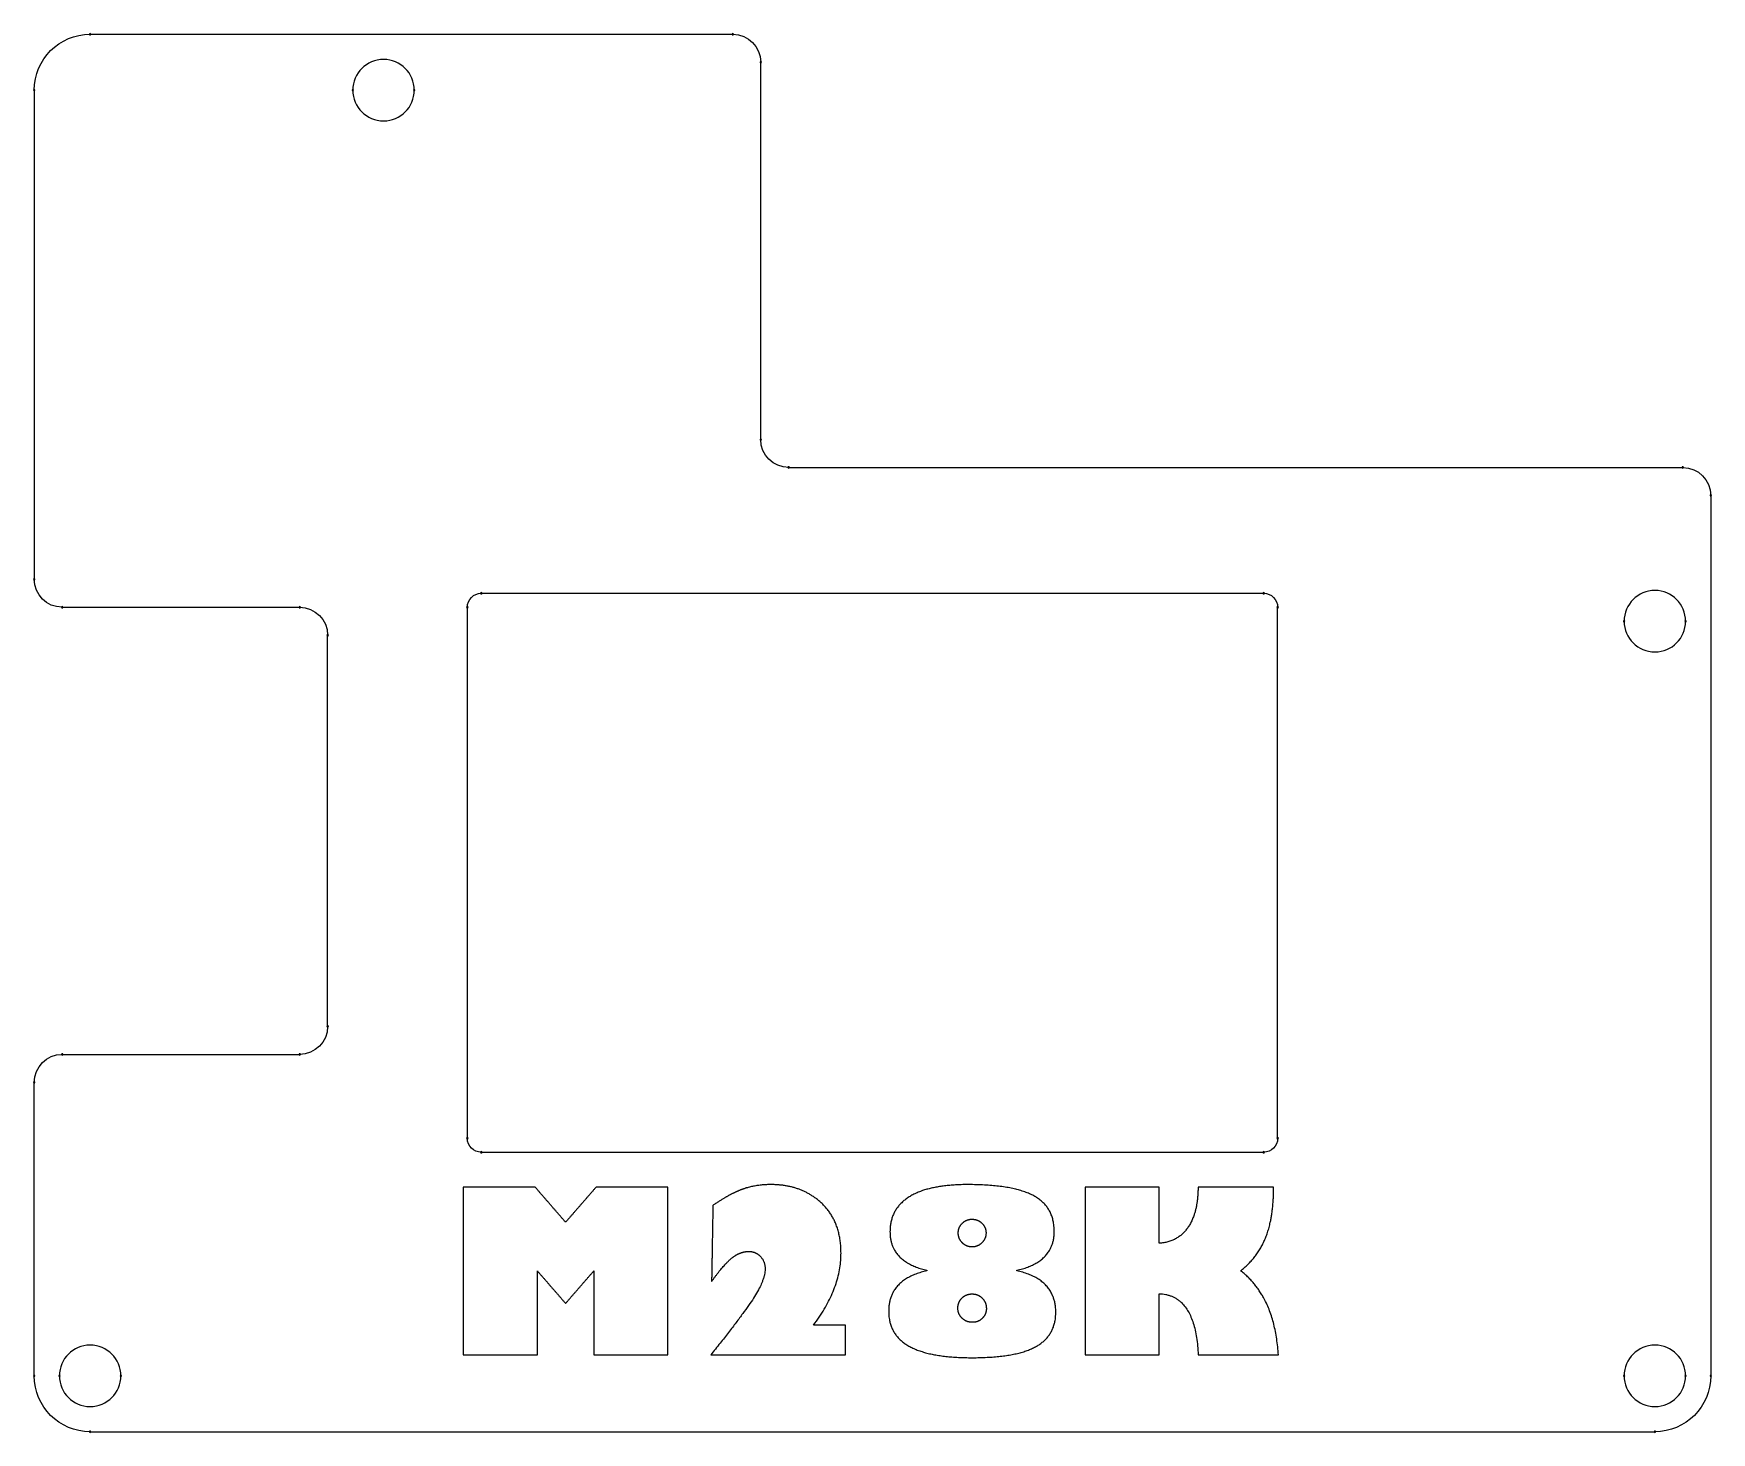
# Model space of a CAD drawing. Header units: millimetres. Extents: x 0 to 60, y 0 to 50.
import ezdxf

# ---------------------------------------------------------------- set-up
doc = ezdxf.new("R2010")
doc.units = ezdxf.units.MM
doc.layers.add('Mechanical1', color=6, linetype='Continuous', true_color=0xff00ff)

msp = doc.modelspace()

# ---------------------------------------------------------------- linework, layer by layer
at = {"layer": 'Mechanical1'}
for p, q in [((37.609, 8.748), (37.609, 2.748)), ((40.263, 8.748), (37.609, 8.748)), ((37.609, 8.748), (37.609, 2.748)), ((40.263, 8.748), (37.609, 8.748)), ((37.609, 8.748), (37.609, 2.748)), ((40.263, 8.748), (37.609, 8.748)), ((37.609, 8.748), (37.609, 2.748)), ((40.263, 8.748), (37.609, 8.748)), ((37.609, 8.748), (37.609, 2.748)), ((40.263, 8.748), (37.609, 8.748)), ((37.609, 8.748), (37.609, 2.748)), ((40.263, 8.748), (37.609, 8.748)), ((37.609, 8.748), (37.609, 2.748)), ((40.263, 8.748), (37.609, 8.748)), ((37.609, 8.748), (37.609, 2.748)), ((40.263, 8.748), (37.609, 8.748)), ((37.609, 8.748), (37.609, 2.748)), ((40.263, 8.748), (37.609, 8.748)), ((37.609, 8.748), (37.609, 2.748)), ((40.263, 8.748), (37.609, 8.748)), ((37.609, 8.748), (37.609, 2.748)), ((40.263, 8.748), (37.609, 8.748)), ((37.609, 8.748), (37.609, 2.748)), ((40.263, 8.748), (37.609, 8.748)), ((37.609, 8.748), (37.609, 2.748)), ((40.263, 8.748), (37.609, 8.748)), ((37.609, 8.748), (37.609, 2.748)), ((40.263, 8.748), (37.609, 8.748)), ((37.609, 8.748), (37.609, 2.748)), ((40.263, 8.748), (37.609, 8.748)), ((40.263, 6.742), (40.263, 8.748)), ((40.263, 6.742), (40.263, 8.748)), ((40.263, 6.742), (40.263, 8.748)), ((40.263, 6.742), (40.263, 8.748)), ((40.263, 6.742), (40.263, 8.748)), ((40.263, 6.742), (40.263, 8.748)), ((40.263, 6.742), (40.263, 8.748)), ((40.263, 6.742), (40.263, 8.748)), ((40.263, 6.742), (40.263, 8.748)), ((40.263, 6.742), (40.263, 8.748)), ((40.263, 6.742), (40.263, 8.748)), ((40.263, 6.742), (40.263, 8.748)), ((40.263, 6.742), (40.263, 8.748)), ((40.263, 6.742), (40.263, 8.748)), ((40.263, 6.742), (40.263, 8.748)), ((40.263, 2.748), (40.263, 4.938)), ((40.263, 2.748), (40.263, 4.938)), ((40.263, 2.748), (40.263, 4.938)), ((40.263, 2.748), (40.263, 4.938)), ((40.263, 2.748), (40.263, 4.938)), ((40.263, 2.748), (40.263, 4.938)), ((40.263, 2.748), (40.263, 4.938)), ((40.263, 2.748), (40.263, 4.938)), ((40.263, 2.748), (40.263, 4.938)), ((40.263, 2.748), (40.263, 4.938)), ((40.263, 2.748), (40.263, 4.938)), ((40.263, 2.748), (40.263, 4.938)), ((40.263, 2.748), (40.263, 4.938)), ((40.263, 2.748), (40.263, 4.938)), ((40.263, 2.748), (40.263, 4.938)), ((29.03, 3.817), (27.89, 3.817)), ((29.03, 3.817), (27.89, 3.817)), ((29.03, 3.817), (27.89, 3.817)), ((29.03, 3.817), (27.89, 3.817)), ((29.03, 3.817), (27.89, 3.817)), ((29.03, 3.817), (27.89, 3.817)), ((29.03, 3.817), (27.89, 3.817)), ((29.03, 3.817), (27.89, 3.817)), ((29.03, 3.817), (27.89, 3.817)), ((29.03, 3.817), (27.89, 3.817)), ((29.03, 3.817), (27.89, 3.817)), ((29.03, 3.817), (27.89, 3.817)), ((29.03, 3.817), (27.89, 3.817)), ((29.03, 3.817), (27.89, 3.817)), ((29.03, 3.817), (27.89, 3.817)), ((29.03, 2.748), (29.03, 3.817)), ((29.03, 2.748), (29.03, 3.817)), ((29.03, 2.748), (29.03, 3.817)), ((29.03, 2.748), (29.03, 3.817)), ((29.03, 2.748), (29.03, 3.817)), ((29.03, 2.748), (29.03, 3.817)), ((29.03, 2.748), (29.03, 3.817)), ((29.03, 2.748), (29.03, 3.817)), ((29.03, 2.748), (29.03, 3.817)), ((29.03, 2.748), (29.03, 3.817)), ((29.03, 2.748), (29.03, 3.817)), ((29.03, 2.748), (29.03, 3.817)), ((29.03, 2.748), (29.03, 3.817)), ((29.03, 2.748), (29.03, 3.817)), ((29.03, 2.748), (29.03, 3.817)), ((24.21, 2.748), (29.03, 2.748)), ((24.21, 2.748), (29.03, 2.748)), ((24.21, 2.748), (29.03, 2.748)), ((24.21, 2.748), (29.03, 2.748)), ((24.21, 2.748), (29.03, 2.748)), ((24.21, 2.748), (29.03, 2.748)), ((24.21, 2.748), (29.03, 2.748)), ((24.21, 2.748), (29.03, 2.748)), ((24.21, 2.748), (29.03, 2.748)), ((24.21, 2.748), (29.03, 2.748)), ((24.21, 2.748), (29.03, 2.748)), ((24.21, 2.748), (29.03, 2.748)), ((24.21, 2.748), (29.03, 2.748)), ((24.21, 2.748), (29.03, 2.748)), ((24.21, 2.748), (29.03, 2.748)), ((37.609, 2.748), (40.263, 2.748)), ((37.609, 2.748), (40.263, 2.748)), ((37.609, 2.748), (40.263, 2.748)), ((37.609, 2.748), (40.263, 2.748)), ((37.609, 2.748), (40.263, 2.748)), ((37.609, 2.748), (40.263, 2.748)), ((37.609, 2.748), (40.263, 2.748)), ((37.609, 2.748), (40.263, 2.748)), ((37.609, 2.748), (40.263, 2.748)), ((37.609, 2.748), (40.263, 2.748)), ((37.609, 2.748), (40.263, 2.748)), ((37.609, 2.748), (40.263, 2.748)), ((37.609, 2.748), (40.263, 2.748)), ((37.609, 2.748), (40.263, 2.748)), ((37.609, 2.748), (40.263, 2.748))]:
    msp.add_line(p, q, dxfattribs=at)
for points in [[(2, 50), (25, 50)], [(26, 35.5), (26, 49)], [(0, 48), (0, 30.5)], [(27, 34.5), (59, 34.5)], [(60, 33.5), (60, 2)], [(1, 29.5), (9.5, 29.5)], [(15.5, 10.5), (15.5, 29.5)], [(16, 30), (44, 30)], [(44.5, 10.5), (44.5, 29.5)], [(10.5, 14.5), (10.5, 28.5)], [(1, 13.5), (9.5, 13.5)], [(0, 2), (0, 12.5)], [(16, 10), (44, 10)], [(2, 0), (58, 0)]]:
    msp.add_lwpolyline(points, dxfattribs=at)
at = {"layer": 'Mechanical1', "extrusion": (0, 0, -1)}
for centre, radius, start, end in [((-2, 48), 2, 0, 90), ((-25, 49), 1, 90, 180), ((-27, 35.5), 1, 270, 0), ((-59, 33.5), 1, 90, 180), ((-1, 30.5), 1, 270, 0), ((-9.5, 28.5), 1, 90, 180), ((-16, 29.5), 0.5, 360, 90), ((-44, 29.5), 0.5, 90, 180), ((-9.5, 14.5), 1, 180, 270), ((-1, 12.5), 1, 0, 90), ((-16, 10.5), 0.5, 270, 0), ((-44, 10.5), 0.5, 180, 270), ((-2, 2), 2, 270, 0), ((-58, 2), 2, 180, 270)]:
    msp.add_arc(centre, radius, start, end, dxfattribs=at)
at = {"layer": 'Mechanical1'}
for centre, radius, start, end in [((2, 50), 0.025, 0, 180), ((2, 50), 0.025, 0, 180), ((2, 50), 0.025, 180, 0), ((2, 50), 0.025, 180, 0), ((25, 50), 0.025, 0, 180), ((25, 50), 0.025, 0, 180), ((25, 50), 0.025, 180, 0), ((25, 50), 0.025, 180, 0), ((12.5, 48), 1.1, 0, 180), ((26, 49), 0.025, 0, 180), ((26, 49), 0.025, 0, 180), ((26, 49), 0.025, 180, 0), ((26, 49), 0.025, 180, 0), ((0, 48), 0.025, 0, 180), ((0, 48), 0.025, 0, 180), ((0, 48), 0.025, 180, 0), ((0, 48), 0.025, 180, 0), ((11.4, 48), 0.025, 0, 180), ((11.4, 48), 0.025, 180, 0), ((12.5, 48), 1.1, 180, 0), ((13.6, 48), 0.025, 0, 180), ((13.6, 48), 0.025, 180, 0), ((26, 35.5), 0.025, 0, 180), ((26, 35.5), 0.025, 0, 180), ((26, 35.5), 0.025, 180, 0), ((26, 35.5), 0.025, 180, 0), ((27, 34.5), 0.025, 0, 180), ((27, 34.5), 0.025, 0, 180), ((27, 34.5), 0.025, 180, 0), ((27, 34.5), 0.025, 180, 0), ((59, 34.5), 0.025, 0, 180), ((59, 34.5), 0.025, 0, 180), ((59, 34.5), 0.025, 180, 0), ((59, 34.5), 0.025, 180, 0), ((60, 33.5), 0.025, 0, 180), ((60, 33.5), 0.025, 0, 180), ((60, 33.5), 0.025, 180, 0), ((60, 33.5), 0.025, 180, 0), ((0, 30.5), 0.025, 0, 180), ((0, 30.5), 0.025, 0, 180), ((0, 30.5), 0.025, 180, 0), ((0, 30.5), 0.025, 180, 0), ((58, 29), 1.1, 0, 180), ((1, 29.5), 0.025, 0, 180), ((1, 29.5), 0.025, 0, 180), ((1, 29.5), 0.025, 180, 0), ((1, 29.5), 0.025, 180, 0), ((9.5, 29.5), 0.025, 0, 180), ((9.5, 29.5), 0.025, 0, 180), ((9.5, 29.5), 0.025, 180, 0), ((9.5, 29.5), 0.025, 180, 0), ((15.5, 29.5), 0.025, 0, 180), ((15.5, 29.5), 0.025, 0, 180), ((15.5, 29.5), 0.025, 180, 0), ((15.5, 29.5), 0.025, 180, 0), ((16, 30), 0.025, 0, 180), ((16, 30), 0.025, 0, 180), ((16, 30), 0.025, 180, 0), ((16, 30), 0.025, 180, 0), ((44, 30), 0.025, 0, 180), ((44, 30), 0.025, 0, 180), ((44, 30), 0.025, 180, 0), ((44, 30), 0.025, 180, 0), ((44.5, 29.5), 0.025, 0, 180), ((44.5, 29.5), 0.025, 0, 180), ((44.5, 29.5), 0.025, 180, 0), ((44.5, 29.5), 0.025, 180, 0), ((56.9, 29), 0.025, 0, 180), ((56.9, 29), 0.025, 180, 0), ((58, 29), 1.1, 180, 0), ((59.1, 29), 0.025, 0, 180), ((59.1, 29), 0.025, 180, 0), ((10.5, 28.5), 0.025, 0, 180), ((10.5, 28.5), 0.025, 0, 180), ((10.5, 28.5), 0.025, 180, 0), ((10.5, 28.5), 0.025, 180, 0), ((10.5, 14.5), 0.025, 0, 180), ((10.5, 14.5), 0.025, 0, 180), ((10.5, 14.5), 0.025, 180, 0), ((10.5, 14.5), 0.025, 180, 0), ((1, 13.5), 0.025, 0, 180), ((1, 13.5), 0.025, 0, 180), ((1, 13.5), 0.025, 180, 0), ((1, 13.5), 0.025, 180, 0), ((9.5, 13.5), 0.025, 0, 180), ((9.5, 13.5), 0.025, 0, 180), ((9.5, 13.5), 0.025, 180, 0), ((9.5, 13.5), 0.025, 180, 0), ((0, 12.5), 0.025, 0, 180), ((0, 12.5), 0.025, 0, 180), ((0, 12.5), 0.025, 180, 0), ((0, 12.5), 0.025, 180, 0), ((15.5, 10.5), 0.025, 0, 180), ((15.5, 10.5), 0.025, 0, 180), ((15.5, 10.5), 0.025, 180, 0), ((15.5, 10.5), 0.025, 180, 0), ((44.5, 10.5), 0.025, 0, 180), ((44.5, 10.5), 0.025, 0, 180), ((44.5, 10.5), 0.025, 180, 0), ((44.5, 10.5), 0.025, 180, 0), ((16, 10), 0.025, 0, 180), ((16, 10), 0.025, 0, 180), ((16, 10), 0.025, 180, 0), ((16, 10), 0.025, 180, 0), ((44, 10), 0.025, 0, 180), ((44, 10), 0.025, 0, 180), ((44, 10), 0.025, 180, 0), ((44, 10), 0.025, 180, 0), ((2, 2), 1.1, 0, 180), ((58, 2), 1.1, 0, 180), ((0, 2), 0.025, 0, 180), ((0, 2), 0.025, 0, 180), ((0, 2), 0.025, 180, 0), ((0, 2), 0.025, 180, 0), ((0.9, 2), 0.025, 0, 180), ((0.9, 2), 0.025, 180, 0), ((2, 2), 1.1, 180, 0), ((3.1, 2), 0.025, 0, 180), ((3.1, 2), 0.025, 180, 0), ((56.9, 2), 0.025, 0, 180), ((56.9, 2), 0.025, 180, 0), ((58, 2), 1.1, 180, 0), ((59.1, 2), 0.025, 0, 180), ((59.1, 2), 0.025, 180, 0), ((60, 2), 0.025, 0, 180), ((60, 2), 0.025, 0, 180), ((60, 2), 0.025, 180, 0), ((60, 2), 0.025, 180, 0), ((2, 0), 0.025, 0, 180), ((2, 0), 0.025, 0, 180), ((2, 0), 0.025, 180, 0), ((58, 0), 0.025, 0, 180), ((58, 0), 0.025, 0, 180), ((58, 0), 0.025, 180, 0), ((2, 0), 0.025, 180, 0), ((58, 0), 0.025, 180, 0)]:
    msp.add_arc(centre, radius, start, end, dxfattribs=at)
for points in [[(15.351, 8.748), (15.351, 5.748), (15.351, 2.748)], [(17.93, 8.748), (16.641, 8.748), (15.351, 8.748)], [(15.351, 8.748), (15.351, 5.748), (15.351, 2.748)], [(17.93, 8.748), (16.641, 8.748), (15.351, 8.748)], [(15.351, 8.748), (15.351, 5.748), (15.351, 2.748)], [(17.93, 8.748), (16.641, 8.748), (15.351, 8.748)], [(15.351, 8.748), (15.351, 5.748), (15.351, 2.748)], [(17.93, 8.748), (16.641, 8.748), (15.351, 8.748)], [(15.351, 8.748), (15.351, 5.748), (15.351, 2.748)], [(17.93, 8.748), (16.641, 8.748), (15.351, 8.748)], [(15.351, 8.748), (15.351, 5.748), (15.351, 2.748)], [(17.93, 8.748), (16.641, 8.748), (15.351, 8.748)], [(15.351, 8.748), (15.351, 5.748), (15.351, 2.748)], [(17.93, 8.748), (16.641, 8.748), (15.351, 8.748)], [(15.351, 8.748), (15.351, 5.748), (15.351, 2.748)], [(17.93, 8.748), (16.641, 8.748), (15.351, 8.748)], [(15.351, 8.748), (15.351, 5.748), (15.351, 2.748)], [(17.93, 8.748), (16.641, 8.748), (15.351, 8.748)], [(15.351, 8.748), (15.351, 5.748), (15.351, 2.748)], [(17.93, 8.748), (16.641, 8.748), (15.351, 8.748)], [(15.351, 8.748), (15.351, 5.748), (15.351, 2.748)], [(17.93, 8.748), (16.641, 8.748), (15.351, 8.748)], [(15.351, 8.748), (15.351, 5.748), (15.351, 2.748)], [(17.93, 8.748), (16.641, 8.748), (15.351, 8.748)], [(15.351, 8.748), (15.351, 5.748), (15.351, 2.748)], [(17.93, 8.748), (16.641, 8.748), (15.351, 8.748)], [(15.351, 8.748), (15.351, 5.748), (15.351, 2.748)], [(17.93, 8.748), (16.641, 8.748), (15.351, 8.748)], [(15.351, 8.748), (15.351, 5.748), (15.351, 2.748)], [(17.93, 8.748), (16.641, 8.748), (15.351, 8.748)], [(19.016, 7.497), (18.473, 8.122), (17.93, 8.748)], [(19.016, 7.497), (18.473, 8.122), (17.93, 8.748)], [(19.016, 7.497), (18.473, 8.122), (17.93, 8.748)], [(19.016, 7.497), (18.473, 8.122), (17.93, 8.748)], [(19.016, 7.497), (18.473, 8.122), (17.93, 8.748)], [(19.016, 7.497), (18.473, 8.122), (17.93, 8.748)], [(19.016, 7.497), (18.473, 8.122), (17.93, 8.748)], [(19.016, 7.497), (18.473, 8.122), (17.93, 8.748)], [(19.016, 7.497), (18.473, 8.122), (17.93, 8.748)], [(19.016, 7.497), (18.473, 8.122), (17.93, 8.748)], [(19.016, 7.497), (18.473, 8.122), (17.93, 8.748)], [(19.016, 7.497), (18.473, 8.122), (17.93, 8.748)], [(19.016, 7.497), (18.473, 8.122), (17.93, 8.748)], [(19.016, 7.497), (18.473, 8.122), (17.93, 8.748)], [(19.016, 7.497), (18.473, 8.122), (17.93, 8.748)], [(20.105, 8.748), (19.56, 8.122), (19.016, 7.497)], [(20.105, 8.748), (19.56, 8.122), (19.016, 7.497)], [(20.105, 8.748), (19.56, 8.122), (19.016, 7.497)], [(20.105, 8.748), (19.56, 8.122), (19.016, 7.497)], [(20.105, 8.748), (19.56, 8.122), (19.016, 7.497)], [(20.105, 8.748), (19.56, 8.122), (19.016, 7.497)], [(20.105, 8.748), (19.56, 8.122), (19.016, 7.497)], [(20.105, 8.748), (19.56, 8.122), (19.016, 7.497)], [(20.105, 8.748), (19.56, 8.122), (19.016, 7.497)], [(20.105, 8.748), (19.56, 8.122), (19.016, 7.497)], [(20.105, 8.748), (19.56, 8.122), (19.016, 7.497)], [(20.105, 8.748), (19.56, 8.122), (19.016, 7.497)], [(20.105, 8.748), (19.56, 8.122), (19.016, 7.497)], [(20.105, 8.748), (19.56, 8.122), (19.016, 7.497)], [(20.105, 8.748), (19.56, 8.122), (19.016, 7.497)], [(22.68, 8.748), (21.392, 8.748), (20.105, 8.748)], [(22.68, 8.748), (21.392, 8.748), (20.105, 8.748)], [(22.68, 8.748), (21.392, 8.748), (20.105, 8.748)], [(22.68, 8.748), (21.392, 8.748), (20.105, 8.748)], [(22.68, 8.748), (21.392, 8.748), (20.105, 8.748)], [(22.68, 8.748), (21.392, 8.748), (20.105, 8.748)], [(22.68, 8.748), (21.392, 8.748), (20.105, 8.748)], [(22.68, 8.748), (21.392, 8.748), (20.105, 8.748)], [(22.68, 8.748), (21.392, 8.748), (20.105, 8.748)], [(22.68, 8.748), (21.392, 8.748), (20.105, 8.748)], [(22.68, 8.748), (21.392, 8.748), (20.105, 8.748)], [(22.68, 8.748), (21.392, 8.748), (20.105, 8.748)], [(22.68, 8.748), (21.392, 8.748), (20.105, 8.748)], [(22.68, 8.748), (21.392, 8.748), (20.105, 8.748)], [(22.68, 8.748), (21.392, 8.748), (20.105, 8.748)], [(22.68, 2.748), (22.68, 5.748), (22.68, 8.748)], [(22.68, 2.748), (22.68, 5.748), (22.68, 8.748)], [(22.68, 2.748), (22.68, 5.748), (22.68, 8.748)], [(22.68, 2.748), (22.68, 5.748), (22.68, 8.748)], [(22.68, 2.748), (22.68, 5.748), (22.68, 8.748)], [(22.68, 2.748), (22.68, 5.748), (22.68, 8.748)], [(22.68, 2.748), (22.68, 5.748), (22.68, 8.748)], [(22.68, 2.748), (22.68, 5.748), (22.68, 8.748)], [(22.68, 2.748), (22.68, 5.748), (22.68, 8.748)], [(22.68, 2.748), (22.68, 5.748), (22.68, 8.748)], [(22.68, 2.748), (22.68, 5.748), (22.68, 8.748)], [(22.68, 2.748), (22.68, 5.748), (22.68, 8.748)], [(22.68, 2.748), (22.68, 5.748), (22.68, 8.748)], [(22.68, 2.748), (22.68, 5.748), (22.68, 8.748)], [(22.68, 2.748), (22.68, 5.748), (22.68, 8.748)], [(44.356, 8.748), (43.004, 8.748), (41.651, 8.748)], [(44.356, 8.748), (43.004, 8.748), (41.651, 8.748)], [(44.356, 8.748), (43.004, 8.748), (41.651, 8.748)], [(44.356, 8.748), (43.004, 8.748), (41.651, 8.748)], [(44.356, 8.748), (43.004, 8.748), (41.651, 8.748)], [(44.356, 8.748), (43.004, 8.748), (41.651, 8.748)], [(44.356, 8.748), (43.004, 8.748), (41.651, 8.748)], [(44.356, 8.748), (43.004, 8.748), (41.651, 8.748)], [(44.356, 8.748), (43.004, 8.748), (41.651, 8.748)], [(44.356, 8.748), (43.004, 8.748), (41.651, 8.748)], [(44.356, 8.748), (43.004, 8.748), (41.651, 8.748)], [(44.356, 8.748), (43.004, 8.748), (41.651, 8.748)], [(44.356, 8.748), (43.004, 8.748), (41.651, 8.748)], [(44.356, 8.748), (43.004, 8.748), (41.651, 8.748)], [(44.356, 8.748), (43.004, 8.748), (41.651, 8.748)], [(24.288, 8.095), (24.265, 6.734), (24.241, 5.374)], [(24.288, 8.095), (24.265, 6.734), (24.241, 5.374)], [(24.288, 8.095), (24.265, 6.734), (24.241, 5.374)], [(24.288, 8.095), (24.265, 6.734), (24.241, 5.374)], [(24.288, 8.095), (24.265, 6.734), (24.241, 5.374)], [(24.288, 8.095), (24.265, 6.734), (24.241, 5.374)], [(24.288, 8.095), (24.265, 6.734), (24.241, 5.374)], [(24.288, 8.095), (24.265, 6.734), (24.241, 5.374)], [(24.288, 8.095), (24.265, 6.734), (24.241, 5.374)], [(24.288, 8.095), (24.265, 6.734), (24.241, 5.374)], [(24.288, 8.095), (24.265, 6.734), (24.241, 5.374)], [(24.288, 8.095), (24.265, 6.734), (24.241, 5.374)], [(24.288, 8.095), (24.265, 6.734), (24.241, 5.374)], [(24.288, 8.095), (24.265, 6.734), (24.241, 5.374)], [(24.288, 8.095), (24.265, 6.734), (24.241, 5.374)], [(18.009, 5.751), (18.512, 5.171), (19.016, 4.592)], [(18.009, 2.748), (18.009, 4.249), (18.009, 5.751)], [(18.009, 5.751), (18.512, 5.171), (19.016, 4.592)], [(18.009, 2.748), (18.009, 4.249), (18.009, 5.751)], [(18.009, 5.751), (18.512, 5.171), (19.016, 4.592)], [(18.009, 2.748), (18.009, 4.249), (18.009, 5.751)], [(18.009, 5.751), (18.512, 5.171), (19.016, 4.592)], [(18.009, 2.748), (18.009, 4.249), (18.009, 5.751)], [(18.009, 5.751), (18.512, 5.171), (19.016, 4.592)], [(18.009, 2.748), (18.009, 4.249), (18.009, 5.751)], [(18.009, 5.751), (18.512, 5.171), (19.016, 4.592)], [(18.009, 2.748), (18.009, 4.249), (18.009, 5.751)], [(18.009, 5.751), (18.512, 5.171), (19.016, 4.592)], [(18.009, 2.748), (18.009, 4.249), (18.009, 5.751)], [(18.009, 5.751), (18.512, 5.171), (19.016, 4.592)], [(18.009, 2.748), (18.009, 4.249), (18.009, 5.751)], [(18.009, 5.751), (18.512, 5.171), (19.016, 4.592)], [(18.009, 2.748), (18.009, 4.249), (18.009, 5.751)], [(18.009, 5.751), (18.512, 5.171), (19.016, 4.592)], [(18.009, 2.748), (18.009, 4.249), (18.009, 5.751)], [(18.009, 5.751), (18.512, 5.171), (19.016, 4.592)], [(18.009, 2.748), (18.009, 4.249), (18.009, 5.751)], [(18.009, 5.751), (18.512, 5.171), (19.016, 4.592)], [(18.009, 2.748), (18.009, 4.249), (18.009, 5.751)], [(18.009, 5.751), (18.512, 5.171), (19.016, 4.592)], [(18.009, 2.748), (18.009, 4.249), (18.009, 5.751)], [(18.009, 5.751), (18.512, 5.171), (19.016, 4.592)], [(18.009, 2.748), (18.009, 4.249), (18.009, 5.751)], [(18.009, 5.751), (18.512, 5.171), (19.016, 4.592)], [(18.009, 2.748), (18.009, 4.249), (18.009, 5.751)], [(19.016, 4.592), (19.519, 5.171), (20.022, 5.751)], [(19.016, 4.592), (19.519, 5.171), (20.022, 5.751)], [(19.016, 4.592), (19.519, 5.171), (20.022, 5.751)], [(19.016, 4.592), (19.519, 5.171), (20.022, 5.751)], [(19.016, 4.592), (19.519, 5.171), (20.022, 5.751)], [(19.016, 4.592), (19.519, 5.171), (20.022, 5.751)], [(19.016, 4.592), (19.519, 5.171), (20.022, 5.751)], [(19.016, 4.592), (19.519, 5.171), (20.022, 5.751)], [(19.016, 4.592), (19.519, 5.171), (20.022, 5.751)], [(19.016, 4.592), (19.519, 5.171), (20.022, 5.751)], [(19.016, 4.592), (19.519, 5.171), (20.022, 5.751)], [(19.016, 4.592), (19.519, 5.171), (20.022, 5.751)], [(19.016, 4.592), (19.519, 5.171), (20.022, 5.751)], [(19.016, 4.592), (19.519, 5.171), (20.022, 5.751)], [(19.016, 4.592), (19.519, 5.171), (20.022, 5.751)], [(20.022, 5.751), (20.022, 4.249), (20.022, 2.748)], [(20.022, 5.751), (20.022, 4.249), (20.022, 2.748)], [(20.022, 5.751), (20.022, 4.249), (20.022, 2.748)], [(20.022, 5.751), (20.022, 4.249), (20.022, 2.748)], [(20.022, 5.751), (20.022, 4.249), (20.022, 2.748)], [(20.022, 5.751), (20.022, 4.249), (20.022, 2.748)], [(20.022, 5.751), (20.022, 4.249), (20.022, 2.748)], [(20.022, 5.751), (20.022, 4.249), (20.022, 2.748)], [(20.022, 5.751), (20.022, 4.249), (20.022, 2.748)], [(20.022, 5.751), (20.022, 4.249), (20.022, 2.748)], [(20.022, 5.751), (20.022, 4.249), (20.022, 2.748)], [(20.022, 5.751), (20.022, 4.249), (20.022, 2.748)], [(20.022, 5.751), (20.022, 4.249), (20.022, 2.748)], [(20.022, 5.751), (20.022, 4.249), (20.022, 2.748)], [(20.022, 5.751), (20.022, 4.249), (20.022, 2.748)], [(31.948, 5.775), (31.948, 5.767), (31.948, 5.759)], [(31.948, 5.775), (31.948, 5.767), (31.948, 5.759)], [(31.948, 5.775), (31.948, 5.767), (31.948, 5.759)], [(31.948, 5.775), (31.948, 5.767), (31.948, 5.759)], [(31.948, 5.775), (31.948, 5.767), (31.948, 5.759)], [(31.948, 5.775), (31.948, 5.767), (31.948, 5.759)], [(31.948, 5.775), (31.948, 5.767), (31.948, 5.759)], [(31.948, 5.775), (31.948, 5.767), (31.948, 5.759)], [(31.948, 5.775), (31.948, 5.767), (31.948, 5.759)], [(31.948, 5.775), (31.948, 5.767), (31.948, 5.759)], [(31.948, 5.775), (31.948, 5.767), (31.948, 5.759)], [(31.948, 5.775), (31.948, 5.767), (31.948, 5.759)], [(31.948, 5.775), (31.948, 5.767), (31.948, 5.759)], [(31.948, 5.775), (31.948, 5.767), (31.948, 5.759)], [(31.948, 5.775), (31.948, 5.767), (31.948, 5.759)], [(35.16, 5.759), (35.16, 5.767), (35.16, 5.775)], [(35.16, 5.759), (35.16, 5.767), (35.16, 5.775)], [(35.16, 5.759), (35.16, 5.767), (35.16, 5.775)], [(35.16, 5.759), (35.16, 5.767), (35.16, 5.775)], [(35.16, 5.759), (35.16, 5.767), (35.16, 5.775)], [(35.16, 5.759), (35.16, 5.767), (35.16, 5.775)], [(35.16, 5.759), (35.16, 5.767), (35.16, 5.775)], [(35.16, 5.759), (35.16, 5.767), (35.16, 5.775)], [(35.16, 5.759), (35.16, 5.767), (35.16, 5.775)], [(35.16, 5.759), (35.16, 5.767), (35.16, 5.775)], [(35.16, 5.759), (35.16, 5.767), (35.16, 5.775)], [(35.16, 5.759), (35.16, 5.767), (35.16, 5.775)], [(35.16, 5.759), (35.16, 5.767), (35.16, 5.775)], [(35.16, 5.759), (35.16, 5.767), (35.16, 5.775)], [(35.16, 5.759), (35.16, 5.767), (35.16, 5.775)], [(44.525, 2.748), (44.4, 4.824), (43.173, 5.759)], [(44.525, 2.748), (44.4, 4.824), (43.173, 5.759)], [(44.525, 2.748), (44.4, 4.824), (43.173, 5.759)], [(44.525, 2.748), (44.4, 4.824), (43.173, 5.759)], [(44.525, 2.748), (44.4, 4.824), (43.173, 5.759)], [(44.525, 2.748), (44.4, 4.824), (43.173, 5.759)], [(44.525, 2.748), (44.4, 4.824), (43.173, 5.759)], [(44.525, 2.748), (44.4, 4.824), (43.173, 5.759)], [(44.525, 2.748), (44.4, 4.824), (43.173, 5.759)], [(44.525, 2.748), (44.4, 4.824), (43.173, 5.759)], [(44.525, 2.748), (44.4, 4.824), (43.173, 5.759)], [(44.525, 2.748), (44.4, 4.824), (43.173, 5.759)], [(44.525, 2.748), (44.4, 4.824), (43.173, 5.759)], [(44.525, 2.748), (44.4, 4.824), (43.173, 5.759)], [(44.525, 2.748), (44.4, 4.824), (43.173, 5.759)], [(40.263, 4.938), (41.557, 4.894), (41.659, 2.748)], [(40.263, 4.938), (41.557, 4.894), (41.659, 2.748)], [(40.263, 4.938), (41.557, 4.894), (41.659, 2.748)], [(40.263, 4.938), (41.557, 4.894), (41.659, 2.748)], [(40.263, 4.938), (41.557, 4.894), (41.659, 2.748)], [(40.263, 4.938), (41.557, 4.894), (41.659, 2.748)], [(40.263, 4.938), (41.557, 4.894), (41.659, 2.748)], [(40.263, 4.938), (41.557, 4.894), (41.659, 2.748)], [(40.263, 4.938), (41.557, 4.894), (41.659, 2.748)], [(40.263, 4.938), (41.557, 4.894), (41.659, 2.748)], [(40.263, 4.938), (41.557, 4.894), (41.659, 2.748)], [(40.263, 4.938), (41.557, 4.894), (41.659, 2.748)], [(40.263, 4.938), (41.557, 4.894), (41.659, 2.748)], [(40.263, 4.938), (41.557, 4.894), (41.659, 2.748)], [(40.263, 4.938), (41.557, 4.894), (41.659, 2.748)], [(15.351, 2.748), (16.68, 2.748), (18.009, 2.748)], [(15.351, 2.748), (16.68, 2.748), (18.009, 2.748)], [(15.351, 2.748), (16.68, 2.748), (18.009, 2.748)], [(15.351, 2.748), (16.68, 2.748), (18.009, 2.748)], [(15.351, 2.748), (16.68, 2.748), (18.009, 2.748)], [(15.351, 2.748), (16.68, 2.748), (18.009, 2.748)], [(15.351, 2.748), (16.68, 2.748), (18.009, 2.748)], [(15.351, 2.748), (16.68, 2.748), (18.009, 2.748)], [(15.351, 2.748), (16.68, 2.748), (18.009, 2.748)], [(15.351, 2.748), (16.68, 2.748), (18.009, 2.748)], [(15.351, 2.748), (16.68, 2.748), (18.009, 2.748)], [(15.351, 2.748), (16.68, 2.748), (18.009, 2.748)], [(15.351, 2.748), (16.68, 2.748), (18.009, 2.748)], [(15.351, 2.748), (16.68, 2.748), (18.009, 2.748)], [(15.351, 2.748), (16.68, 2.748), (18.009, 2.748)], [(20.022, 2.748), (21.351, 2.748), (22.68, 2.748)], [(20.022, 2.748), (21.351, 2.748), (22.68, 2.748)], [(20.022, 2.748), (21.351, 2.748), (22.68, 2.748)], [(20.022, 2.748), (21.351, 2.748), (22.68, 2.748)], [(20.022, 2.748), (21.351, 2.748), (22.68, 2.748)], [(20.022, 2.748), (21.351, 2.748), (22.68, 2.748)], [(20.022, 2.748), (21.351, 2.748), (22.68, 2.748)], [(20.022, 2.748), (21.351, 2.748), (22.68, 2.748)], [(20.022, 2.748), (21.351, 2.748), (22.68, 2.748)], [(20.022, 2.748), (21.351, 2.748), (22.68, 2.748)], [(20.022, 2.748), (21.351, 2.748), (22.68, 2.748)], [(20.022, 2.748), (21.351, 2.748), (22.68, 2.748)], [(20.022, 2.748), (21.351, 2.748), (22.68, 2.748)], [(20.022, 2.748), (21.351, 2.748), (22.68, 2.748)], [(20.022, 2.748), (21.351, 2.748), (22.68, 2.748)], [(41.659, 2.748), (43.092, 2.748), (44.525, 2.748)], [(41.659, 2.748), (43.092, 2.748), (44.525, 2.748)], [(41.659, 2.748), (43.092, 2.748), (44.525, 2.748)], [(41.659, 2.748), (43.092, 2.748), (44.525, 2.748)], [(41.659, 2.748), (43.092, 2.748), (44.525, 2.748)], [(41.659, 2.748), (43.092, 2.748), (44.525, 2.748)], [(41.659, 2.748), (43.092, 2.748), (44.525, 2.748)], [(41.659, 2.748), (43.092, 2.748), (44.525, 2.748)], [(41.659, 2.748), (43.092, 2.748), (44.525, 2.748)], [(41.659, 2.748), (43.092, 2.748), (44.525, 2.748)], [(41.659, 2.748), (43.092, 2.748), (44.525, 2.748)], [(41.659, 2.748), (43.092, 2.748), (44.525, 2.748)], [(41.659, 2.748), (43.092, 2.748), (44.525, 2.748)], [(41.659, 2.748), (43.092, 2.748), (44.525, 2.748)], [(41.659, 2.748), (43.092, 2.748), (44.525, 2.748)]]:
    msp.add_open_spline(points, degree=2, dxfattribs=at)
for points, knots in [([(27.89, 3.817), (28.873, 5.118), (28.873, 6.388), (28.873, 7.54), (28.163, 8.191), (27.453, 8.842), (26.368, 8.842), (25.786, 8.842), (25.313, 8.663), (24.839, 8.484), (24.288, 8.095)], [-15, -15, -15, -14, -14, -13, -13, -12, -12, -11, -11, -10, -10, -10]), ([(27.89, 3.817), (28.873, 5.118), (28.873, 6.388), (28.873, 7.54), (28.163, 8.191), (27.453, 8.842), (26.368, 8.842), (25.786, 8.842), (25.313, 8.663), (24.839, 8.484), (24.288, 8.095)], [-15, -15, -15, -14, -14, -13, -13, -12, -12, -11, -11, -10, -10, -10]), ([(27.89, 3.817), (28.873, 5.118), (28.873, 6.388), (28.873, 7.54), (28.163, 8.191), (27.453, 8.842), (26.368, 8.842), (25.786, 8.842), (25.313, 8.663), (24.839, 8.484), (24.288, 8.095)], [-15, -15, -15, -14, -14, -13, -13, -12, -12, -11, -11, -10, -10, -10]), ([(27.89, 3.817), (28.873, 5.118), (28.873, 6.388), (28.873, 7.54), (28.163, 8.191), (27.453, 8.842), (26.368, 8.842), (25.786, 8.842), (25.313, 8.663), (24.839, 8.484), (24.288, 8.095)], [-15, -15, -15, -14, -14, -13, -13, -12, -12, -11, -11, -10, -10, -10]), ([(27.89, 3.817), (28.873, 5.118), (28.873, 6.388), (28.873, 7.54), (28.163, 8.191), (27.453, 8.842), (26.368, 8.842), (25.786, 8.842), (25.313, 8.663), (24.839, 8.484), (24.288, 8.095)], [-15, -15, -15, -14, -14, -13, -13, -12, -12, -11, -11, -10, -10, -10]), ([(27.89, 3.817), (28.873, 5.118), (28.873, 6.388), (28.873, 7.54), (28.163, 8.191), (27.453, 8.842), (26.368, 8.842), (25.786, 8.842), (25.313, 8.663), (24.839, 8.484), (24.288, 8.095)], [-15, -15, -15, -14, -14, -13, -13, -12, -12, -11, -11, -10, -10, -10]), ([(27.89, 3.817), (28.873, 5.118), (28.873, 6.388), (28.873, 7.54), (28.163, 8.191), (27.453, 8.842), (26.368, 8.842), (25.786, 8.842), (25.313, 8.663), (24.839, 8.484), (24.288, 8.095)], [-15, -15, -15, -14, -14, -13, -13, -12, -12, -11, -11, -10, -10, -10]), ([(27.89, 3.817), (28.873, 5.118), (28.873, 6.388), (28.873, 7.54), (28.163, 8.191), (27.453, 8.842), (26.368, 8.842), (25.786, 8.842), (25.313, 8.663), (24.839, 8.484), (24.288, 8.095)], [-15, -15, -15, -14, -14, -13, -13, -12, -12, -11, -11, -10, -10, -10]), ([(27.89, 3.817), (28.873, 5.118), (28.873, 6.388), (28.873, 7.54), (28.163, 8.191), (27.453, 8.842), (26.368, 8.842), (25.786, 8.842), (25.313, 8.663), (24.839, 8.484), (24.288, 8.095)], [-15, -15, -15, -14, -14, -13, -13, -12, -12, -11, -11, -10, -10, -10]), ([(27.89, 3.817), (28.873, 5.118), (28.873, 6.388), (28.873, 7.54), (28.163, 8.191), (27.453, 8.842), (26.368, 8.842), (25.786, 8.842), (25.313, 8.663), (24.839, 8.484), (24.288, 8.095)], [-15, -15, -15, -14, -14, -13, -13, -12, -12, -11, -11, -10, -10, -10]), ([(27.89, 3.817), (28.873, 5.118), (28.873, 6.388), (28.873, 7.54), (28.163, 8.191), (27.453, 8.842), (26.368, 8.842), (25.786, 8.842), (25.313, 8.663), (24.839, 8.484), (24.288, 8.095)], [-15, -15, -15, -14, -14, -13, -13, -12, -12, -11, -11, -10, -10, -10]), ([(27.89, 3.817), (28.873, 5.118), (28.873, 6.388), (28.873, 7.54), (28.163, 8.191), (27.453, 8.842), (26.368, 8.842), (25.786, 8.842), (25.313, 8.663), (24.839, 8.484), (24.288, 8.095)], [-15, -15, -15, -14, -14, -13, -13, -12, -12, -11, -11, -10, -10, -10]), ([(27.89, 3.817), (28.873, 5.118), (28.873, 6.388), (28.873, 7.54), (28.163, 8.191), (27.453, 8.842), (26.368, 8.842), (25.786, 8.842), (25.313, 8.663), (24.839, 8.484), (24.288, 8.095)], [-15, -15, -15, -14, -14, -13, -13, -12, -12, -11, -11, -10, -10, -10]), ([(27.89, 3.817), (28.873, 5.118), (28.873, 6.388), (28.873, 7.54), (28.163, 8.191), (27.453, 8.842), (26.368, 8.842), (25.786, 8.842), (25.313, 8.663), (24.839, 8.484), (24.288, 8.095)], [-15, -15, -15, -14, -14, -13, -13, -12, -12, -11, -11, -10, -10, -10]), ([(27.89, 3.817), (28.873, 5.118), (28.873, 6.388), (28.873, 7.54), (28.163, 8.191), (27.453, 8.842), (26.368, 8.842), (25.786, 8.842), (25.313, 8.663), (24.839, 8.484), (24.288, 8.095)], [-15, -15, -15, -14, -14, -13, -13, -12, -12, -11, -11, -10, -10, -10]), ([(35.16, 5.775), (36.505, 6.074), (36.505, 7.167), (36.505, 8.048), (35.763, 8.445), (35.022, 8.842), (33.406, 8.842), (32.026, 8.842), (31.326, 8.411), (30.626, 7.981), (30.626, 7.151), (30.626, 6.082), (31.948, 5.775)], [-20, -20, -20, -19, -19, -18, -18, -17, -17, -16, -16, -15, -15, -14, -14, -14]), ([(35.16, 5.775), (36.505, 6.074), (36.505, 7.167), (36.505, 8.048), (35.763, 8.445), (35.022, 8.842), (33.406, 8.842), (32.026, 8.842), (31.326, 8.411), (30.626, 7.981), (30.626, 7.151), (30.626, 6.082), (31.948, 5.775)], [-20, -20, -20, -19, -19, -18, -18, -17, -17, -16, -16, -15, -15, -14, -14, -14]), ([(35.16, 5.775), (36.505, 6.074), (36.505, 7.167), (36.505, 8.048), (35.763, 8.445), (35.022, 8.842), (33.406, 8.842), (32.026, 8.842), (31.326, 8.411), (30.626, 7.981), (30.626, 7.151), (30.626, 6.082), (31.948, 5.775)], [-20, -20, -20, -19, -19, -18, -18, -17, -17, -16, -16, -15, -15, -14, -14, -14]), ([(35.16, 5.775), (36.505, 6.074), (36.505, 7.167), (36.505, 8.048), (35.763, 8.445), (35.022, 8.842), (33.406, 8.842), (32.026, 8.842), (31.326, 8.411), (30.626, 7.981), (30.626, 7.151), (30.626, 6.082), (31.948, 5.775)], [-20, -20, -20, -19, -19, -18, -18, -17, -17, -16, -16, -15, -15, -14, -14, -14]), ([(35.16, 5.775), (36.505, 6.074), (36.505, 7.167), (36.505, 8.048), (35.763, 8.445), (35.022, 8.842), (33.406, 8.842), (32.026, 8.842), (31.326, 8.411), (30.626, 7.981), (30.626, 7.151), (30.626, 6.082), (31.948, 5.775)], [-20, -20, -20, -19, -19, -18, -18, -17, -17, -16, -16, -15, -15, -14, -14, -14]), ([(35.16, 5.775), (36.505, 6.074), (36.505, 7.167), (36.505, 8.048), (35.763, 8.445), (35.022, 8.842), (33.406, 8.842), (32.026, 8.842), (31.326, 8.411), (30.626, 7.981), (30.626, 7.151), (30.626, 6.082), (31.948, 5.775)], [-20, -20, -20, -19, -19, -18, -18, -17, -17, -16, -16, -15, -15, -14, -14, -14]), ([(35.16, 5.775), (36.505, 6.074), (36.505, 7.167), (36.505, 8.048), (35.763, 8.445), (35.022, 8.842), (33.406, 8.842), (32.026, 8.842), (31.326, 8.411), (30.626, 7.981), (30.626, 7.151), (30.626, 6.082), (31.948, 5.775)], [-20, -20, -20, -19, -19, -18, -18, -17, -17, -16, -16, -15, -15, -14, -14, -14]), ([(35.16, 5.775), (36.505, 6.074), (36.505, 7.167), (36.505, 8.048), (35.763, 8.445), (35.022, 8.842), (33.406, 8.842), (32.026, 8.842), (31.326, 8.411), (30.626, 7.981), (30.626, 7.151), (30.626, 6.082), (31.948, 5.775)], [-20, -20, -20, -19, -19, -18, -18, -17, -17, -16, -16, -15, -15, -14, -14, -14]), ([(35.16, 5.775), (36.505, 6.074), (36.505, 7.167), (36.505, 8.048), (35.763, 8.445), (35.022, 8.842), (33.406, 8.842), (32.026, 8.842), (31.326, 8.411), (30.626, 7.981), (30.626, 7.151), (30.626, 6.082), (31.948, 5.775)], [-20, -20, -20, -19, -19, -18, -18, -17, -17, -16, -16, -15, -15, -14, -14, -14]), ([(35.16, 5.775), (36.505, 6.074), (36.505, 7.167), (36.505, 8.048), (35.763, 8.445), (35.022, 8.842), (33.406, 8.842), (32.026, 8.842), (31.326, 8.411), (30.626, 7.981), (30.626, 7.151), (30.626, 6.082), (31.948, 5.775)], [-20, -20, -20, -19, -19, -18, -18, -17, -17, -16, -16, -15, -15, -14, -14, -14]), ([(35.16, 5.775), (36.505, 6.074), (36.505, 7.167), (36.505, 8.048), (35.763, 8.445), (35.022, 8.842), (33.406, 8.842), (32.026, 8.842), (31.326, 8.411), (30.626, 7.981), (30.626, 7.151), (30.626, 6.082), (31.948, 5.775)], [-20, -20, -20, -19, -19, -18, -18, -17, -17, -16, -16, -15, -15, -14, -14, -14]), ([(35.16, 5.775), (36.505, 6.074), (36.505, 7.167), (36.505, 8.048), (35.763, 8.445), (35.022, 8.842), (33.406, 8.842), (32.026, 8.842), (31.326, 8.411), (30.626, 7.981), (30.626, 7.151), (30.626, 6.082), (31.948, 5.775)], [-20, -20, -20, -19, -19, -18, -18, -17, -17, -16, -16, -15, -15, -14, -14, -14]), ([(35.16, 5.775), (36.505, 6.074), (36.505, 7.167), (36.505, 8.048), (35.763, 8.445), (35.022, 8.842), (33.406, 8.842), (32.026, 8.842), (31.326, 8.411), (30.626, 7.981), (30.626, 7.151), (30.626, 6.082), (31.948, 5.775)], [-20, -20, -20, -19, -19, -18, -18, -17, -17, -16, -16, -15, -15, -14, -14, -14]), ([(35.16, 5.775), (36.505, 6.074), (36.505, 7.167), (36.505, 8.048), (35.763, 8.445), (35.022, 8.842), (33.406, 8.842), (32.026, 8.842), (31.326, 8.411), (30.626, 7.981), (30.626, 7.151), (30.626, 6.082), (31.948, 5.775)], [-20, -20, -20, -19, -19, -18, -18, -17, -17, -16, -16, -15, -15, -14, -14, -14]), ([(35.16, 5.775), (36.505, 6.074), (36.505, 7.167), (36.505, 8.048), (35.763, 8.445), (35.022, 8.842), (33.406, 8.842), (32.026, 8.842), (31.326, 8.411), (30.626, 7.981), (30.626, 7.151), (30.626, 6.082), (31.948, 5.775)], [-20, -20, -20, -19, -19, -18, -18, -17, -17, -16, -16, -15, -15, -14, -14, -14]), ([(41.651, 8.748), (41.651, 7.847), (41.297, 7.32), (40.944, 6.793), (40.263, 6.742)], [-7, -7, -7, -6, -6, -5, -5, -5]), ([(41.651, 8.748), (41.651, 7.847), (41.297, 7.32), (40.944, 6.793), (40.263, 6.742)], [-7, -7, -7, -6, -6, -5, -5, -5]), ([(41.651, 8.748), (41.651, 7.847), (41.297, 7.32), (40.944, 6.793), (40.263, 6.742)], [-7, -7, -7, -6, -6, -5, -5, -5]), ([(41.651, 8.748), (41.651, 7.847), (41.297, 7.32), (40.944, 6.793), (40.263, 6.742)], [-7, -7, -7, -6, -6, -5, -5, -5]), ([(41.651, 8.748), (41.651, 7.847), (41.297, 7.32), (40.944, 6.793), (40.263, 6.742)], [-7, -7, -7, -6, -6, -5, -5, -5]), ([(41.651, 8.748), (41.651, 7.847), (41.297, 7.32), (40.944, 6.793), (40.263, 6.742)], [-7, -7, -7, -6, -6, -5, -5, -5]), ([(41.651, 8.748), (41.651, 7.847), (41.297, 7.32), (40.944, 6.793), (40.263, 6.742)], [-7, -7, -7, -6, -6, -5, -5, -5]), ([(41.651, 8.748), (41.651, 7.847), (41.297, 7.32), (40.944, 6.793), (40.263, 6.742)], [-7, -7, -7, -6, -6, -5, -5, -5]), ([(41.651, 8.748), (41.651, 7.847), (41.297, 7.32), (40.944, 6.793), (40.263, 6.742)], [-7, -7, -7, -6, -6, -5, -5, -5]), ([(41.651, 8.748), (41.651, 7.847), (41.297, 7.32), (40.944, 6.793), (40.263, 6.742)], [-7, -7, -7, -6, -6, -5, -5, -5]), ([(41.651, 8.748), (41.651, 7.847), (41.297, 7.32), (40.944, 6.793), (40.263, 6.742)], [-7, -7, -7, -6, -6, -5, -5, -5]), ([(41.651, 8.748), (41.651, 7.847), (41.297, 7.32), (40.944, 6.793), (40.263, 6.742)], [-7, -7, -7, -6, -6, -5, -5, -5]), ([(41.651, 8.748), (41.651, 7.847), (41.297, 7.32), (40.944, 6.793), (40.263, 6.742)], [-7, -7, -7, -6, -6, -5, -5, -5]), ([(41.651, 8.748), (41.651, 7.847), (41.297, 7.32), (40.944, 6.793), (40.263, 6.742)], [-7, -7, -7, -6, -6, -5, -5, -5]), ([(41.651, 8.748), (41.651, 7.847), (41.297, 7.32), (40.944, 6.793), (40.263, 6.742)], [-7, -7, -7, -6, -6, -5, -5, -5]), ([(43.173, 5.759), (43.782, 6.227), (44.069, 6.939), (44.356, 7.651), (44.356, 8.748)], [-10, -10, -10, -9, -9, -8, -8, -8]), ([(43.173, 5.759), (43.782, 6.227), (44.069, 6.939), (44.356, 7.651), (44.356, 8.748)], [-10, -10, -10, -9, -9, -8, -8, -8]), ([(43.173, 5.759), (43.782, 6.227), (44.069, 6.939), (44.356, 7.651), (44.356, 8.748)], [-10, -10, -10, -9, -9, -8, -8, -8]), ([(43.173, 5.759), (43.782, 6.227), (44.069, 6.939), (44.356, 7.651), (44.356, 8.748)], [-10, -10, -10, -9, -9, -8, -8, -8]), ([(43.173, 5.759), (43.782, 6.227), (44.069, 6.939), (44.356, 7.651), (44.356, 8.748)], [-10, -10, -10, -9, -9, -8, -8, -8]), ([(43.173, 5.759), (43.782, 6.227), (44.069, 6.939), (44.356, 7.651), (44.356, 8.748)], [-10, -10, -10, -9, -9, -8, -8, -8]), ([(43.173, 5.759), (43.782, 6.227), (44.069, 6.939), (44.356, 7.651), (44.356, 8.748)], [-10, -10, -10, -9, -9, -8, -8, -8]), ([(43.173, 5.759), (43.782, 6.227), (44.069, 6.939), (44.356, 7.651), (44.356, 8.748)], [-10, -10, -10, -9, -9, -8, -8, -8]), ([(43.173, 5.759), (43.782, 6.227), (44.069, 6.939), (44.356, 7.651), (44.356, 8.748)], [-10, -10, -10, -9, -9, -8, -8, -8]), ([(43.173, 5.759), (43.782, 6.227), (44.069, 6.939), (44.356, 7.651), (44.356, 8.748)], [-10, -10, -10, -9, -9, -8, -8, -8]), ([(43.173, 5.759), (43.782, 6.227), (44.069, 6.939), (44.356, 7.651), (44.356, 8.748)], [-10, -10, -10, -9, -9, -8, -8, -8]), ([(43.173, 5.759), (43.782, 6.227), (44.069, 6.939), (44.356, 7.651), (44.356, 8.748)], [-10, -10, -10, -9, -9, -8, -8, -8]), ([(43.173, 5.759), (43.782, 6.227), (44.069, 6.939), (44.356, 7.651), (44.356, 8.748)], [-10, -10, -10, -9, -9, -8, -8, -8]), ([(43.173, 5.759), (43.782, 6.227), (44.069, 6.939), (44.356, 7.651), (44.356, 8.748)], [-10, -10, -10, -9, -9, -8, -8, -8]), ([(43.173, 5.759), (43.782, 6.227), (44.069, 6.939), (44.356, 7.651), (44.356, 8.748)], [-10, -10, -10, -9, -9, -8, -8, -8]), ([(34.063, 7.112), (34.063, 7.316), (33.917, 7.46), (33.772, 7.603), (33.563, 7.603), (33.359, 7.603), (33.214, 7.46), (33.068, 7.316), (33.068, 7.112), (33.068, 6.907), (33.214, 6.76), (33.359, 6.613), (33.563, 6.613), (33.768, 6.613), (33.915, 6.76), (34.063, 6.907), (34.063, 7.112)], [0, 0, 0, 1, 1, 2, 2, 3, 3, 4, 4, 5, 5, 6, 6, 7, 7, 8, 8, 8]), ([(34.063, 7.112), (34.063, 7.316), (33.917, 7.46), (33.772, 7.603), (33.563, 7.603), (33.359, 7.603), (33.214, 7.46), (33.068, 7.316), (33.068, 7.112), (33.068, 6.907), (33.214, 6.76), (33.359, 6.613), (33.563, 6.613), (33.768, 6.613), (33.915, 6.76), (34.063, 6.907), (34.063, 7.112)], [0, 0, 0, 1, 1, 2, 2, 3, 3, 4, 4, 5, 5, 6, 6, 7, 7, 8, 8, 8]), ([(34.063, 7.112), (34.063, 7.316), (33.917, 7.46), (33.772, 7.603), (33.563, 7.603), (33.359, 7.603), (33.214, 7.46), (33.068, 7.316), (33.068, 7.112), (33.068, 6.907), (33.214, 6.76), (33.359, 6.613), (33.563, 6.613), (33.768, 6.613), (33.915, 6.76), (34.063, 6.907), (34.063, 7.112)], [0, 0, 0, 1, 1, 2, 2, 3, 3, 4, 4, 5, 5, 6, 6, 7, 7, 8, 8, 8]), ([(34.063, 7.112), (34.063, 7.316), (33.917, 7.46), (33.772, 7.603), (33.563, 7.603), (33.359, 7.603), (33.214, 7.46), (33.068, 7.316), (33.068, 7.112), (33.068, 6.907), (33.214, 6.76), (33.359, 6.613), (33.563, 6.613), (33.768, 6.613), (33.915, 6.76), (34.063, 6.907), (34.063, 7.112)], [0, 0, 0, 1, 1, 2, 2, 3, 3, 4, 4, 5, 5, 6, 6, 7, 7, 8, 8, 8]), ([(34.063, 7.112), (34.063, 7.316), (33.917, 7.46), (33.772, 7.603), (33.563, 7.603), (33.359, 7.603), (33.214, 7.46), (33.068, 7.316), (33.068, 7.112), (33.068, 6.907), (33.214, 6.76), (33.359, 6.613), (33.563, 6.613), (33.768, 6.613), (33.915, 6.76), (34.063, 6.907), (34.063, 7.112)], [0, 0, 0, 1, 1, 2, 2, 3, 3, 4, 4, 5, 5, 6, 6, 7, 7, 8, 8, 8]), ([(34.063, 7.112), (34.063, 7.316), (33.917, 7.46), (33.772, 7.603), (33.563, 7.603), (33.359, 7.603), (33.214, 7.46), (33.068, 7.316), (33.068, 7.112), (33.068, 6.907), (33.214, 6.76), (33.359, 6.613), (33.563, 6.613), (33.768, 6.613), (33.915, 6.76), (34.063, 6.907), (34.063, 7.112)], [0, 0, 0, 1, 1, 2, 2, 3, 3, 4, 4, 5, 5, 6, 6, 7, 7, 8, 8, 8]), ([(34.063, 7.112), (34.063, 7.316), (33.917, 7.46), (33.772, 7.603), (33.563, 7.603), (33.359, 7.603), (33.214, 7.46), (33.068, 7.316), (33.068, 7.112), (33.068, 6.907), (33.214, 6.76), (33.359, 6.613), (33.563, 6.613), (33.768, 6.613), (33.915, 6.76), (34.063, 6.907), (34.063, 7.112)], [0, 0, 0, 1, 1, 2, 2, 3, 3, 4, 4, 5, 5, 6, 6, 7, 7, 8, 8, 8]), ([(34.063, 7.112), (34.063, 7.316), (33.917, 7.46), (33.772, 7.603), (33.563, 7.603), (33.359, 7.603), (33.214, 7.46), (33.068, 7.316), (33.068, 7.112), (33.068, 6.907), (33.214, 6.76), (33.359, 6.613), (33.563, 6.613), (33.768, 6.613), (33.915, 6.76), (34.063, 6.907), (34.063, 7.112)], [0, 0, 0, 1, 1, 2, 2, 3, 3, 4, 4, 5, 5, 6, 6, 7, 7, 8, 8, 8]), ([(34.063, 7.112), (34.063, 7.316), (33.917, 7.46), (33.772, 7.603), (33.563, 7.603), (33.359, 7.603), (33.214, 7.46), (33.068, 7.316), (33.068, 7.112), (33.068, 6.907), (33.214, 6.76), (33.359, 6.613), (33.563, 6.613), (33.768, 6.613), (33.915, 6.76), (34.063, 6.907), (34.063, 7.112)], [0, 0, 0, 1, 1, 2, 2, 3, 3, 4, 4, 5, 5, 6, 6, 7, 7, 8, 8, 8]), ([(34.063, 7.112), (34.063, 7.316), (33.917, 7.46), (33.772, 7.603), (33.563, 7.603), (33.359, 7.603), (33.214, 7.46), (33.068, 7.316), (33.068, 7.112), (33.068, 6.907), (33.214, 6.76), (33.359, 6.613), (33.563, 6.613), (33.768, 6.613), (33.915, 6.76), (34.063, 6.907), (34.063, 7.112)], [0, 0, 0, 1, 1, 2, 2, 3, 3, 4, 4, 5, 5, 6, 6, 7, 7, 8, 8, 8]), ([(34.063, 7.112), (34.063, 7.316), (33.917, 7.46), (33.772, 7.603), (33.563, 7.603), (33.359, 7.603), (33.214, 7.46), (33.068, 7.316), (33.068, 7.112), (33.068, 6.907), (33.214, 6.76), (33.359, 6.613), (33.563, 6.613), (33.768, 6.613), (33.915, 6.76), (34.063, 6.907), (34.063, 7.112)], [0, 0, 0, 1, 1, 2, 2, 3, 3, 4, 4, 5, 5, 6, 6, 7, 7, 8, 8, 8]), ([(34.063, 7.112), (34.063, 7.316), (33.917, 7.46), (33.772, 7.603), (33.563, 7.603), (33.359, 7.603), (33.214, 7.46), (33.068, 7.316), (33.068, 7.112), (33.068, 6.907), (33.214, 6.76), (33.359, 6.613), (33.563, 6.613), (33.768, 6.613), (33.915, 6.76), (34.063, 6.907), (34.063, 7.112)], [0, 0, 0, 1, 1, 2, 2, 3, 3, 4, 4, 5, 5, 6, 6, 7, 7, 8, 8, 8]), ([(34.063, 7.112), (34.063, 7.316), (33.917, 7.46), (33.772, 7.603), (33.563, 7.603), (33.359, 7.603), (33.214, 7.46), (33.068, 7.316), (33.068, 7.112), (33.068, 6.907), (33.214, 6.76), (33.359, 6.613), (33.563, 6.613), (33.768, 6.613), (33.915, 6.76), (34.063, 6.907), (34.063, 7.112)], [0, 0, 0, 1, 1, 2, 2, 3, 3, 4, 4, 5, 5, 6, 6, 7, 7, 8, 8, 8]), ([(34.063, 7.112), (34.063, 7.316), (33.917, 7.46), (33.772, 7.603), (33.563, 7.603), (33.359, 7.603), (33.214, 7.46), (33.068, 7.316), (33.068, 7.112), (33.068, 6.907), (33.214, 6.76), (33.359, 6.613), (33.563, 6.613), (33.768, 6.613), (33.915, 6.76), (34.063, 6.907), (34.063, 7.112)], [0, 0, 0, 1, 1, 2, 2, 3, 3, 4, 4, 5, 5, 6, 6, 7, 7, 8, 8, 8]), ([(34.063, 7.112), (34.063, 7.316), (33.917, 7.46), (33.772, 7.603), (33.563, 7.603), (33.359, 7.603), (33.214, 7.46), (33.068, 7.316), (33.068, 7.112), (33.068, 6.907), (33.214, 6.76), (33.359, 6.613), (33.563, 6.613), (33.768, 6.613), (33.915, 6.76), (34.063, 6.907), (34.063, 7.112)], [0, 0, 0, 1, 1, 2, 2, 3, 3, 4, 4, 5, 5, 6, 6, 7, 7, 8, 8, 8]), ([(24.241, 5.374), (24.642, 5.94), (24.945, 6.196), (25.248, 6.451), (25.57, 6.451), (25.818, 6.451), (25.987, 6.274), (26.156, 6.097), (26.156, 5.838), (26.156, 5.382), (25.672, 4.672), (25.189, 3.962), (24.21, 2.748)], [-9, -9, -9, -8, -8, -7, -7, -6, -6, -5, -5, -4, -4, -3, -3, -3]), ([(24.241, 5.374), (24.642, 5.94), (24.945, 6.196), (25.248, 6.451), (25.57, 6.451), (25.818, 6.451), (25.987, 6.274), (26.156, 6.097), (26.156, 5.838), (26.156, 5.382), (25.672, 4.672), (25.189, 3.962), (24.21, 2.748)], [-9, -9, -9, -8, -8, -7, -7, -6, -6, -5, -5, -4, -4, -3, -3, -3]), ([(24.241, 5.374), (24.642, 5.94), (24.945, 6.196), (25.248, 6.451), (25.57, 6.451), (25.818, 6.451), (25.987, 6.274), (26.156, 6.097), (26.156, 5.838), (26.156, 5.382), (25.672, 4.672), (25.189, 3.962), (24.21, 2.748)], [-9, -9, -9, -8, -8, -7, -7, -6, -6, -5, -5, -4, -4, -3, -3, -3]), ([(24.241, 5.374), (24.642, 5.94), (24.945, 6.196), (25.248, 6.451), (25.57, 6.451), (25.818, 6.451), (25.987, 6.274), (26.156, 6.097), (26.156, 5.838), (26.156, 5.382), (25.672, 4.672), (25.189, 3.962), (24.21, 2.748)], [-9, -9, -9, -8, -8, -7, -7, -6, -6, -5, -5, -4, -4, -3, -3, -3]), ([(24.241, 5.374), (24.642, 5.94), (24.945, 6.196), (25.248, 6.451), (25.57, 6.451), (25.818, 6.451), (25.987, 6.274), (26.156, 6.097), (26.156, 5.838), (26.156, 5.382), (25.672, 4.672), (25.189, 3.962), (24.21, 2.748)], [-9, -9, -9, -8, -8, -7, -7, -6, -6, -5, -5, -4, -4, -3, -3, -3]), ([(24.241, 5.374), (24.642, 5.94), (24.945, 6.196), (25.248, 6.451), (25.57, 6.451), (25.818, 6.451), (25.987, 6.274), (26.156, 6.097), (26.156, 5.838), (26.156, 5.382), (25.672, 4.672), (25.189, 3.962), (24.21, 2.748)], [-9, -9, -9, -8, -8, -7, -7, -6, -6, -5, -5, -4, -4, -3, -3, -3]), ([(24.241, 5.374), (24.642, 5.94), (24.945, 6.196), (25.248, 6.451), (25.57, 6.451), (25.818, 6.451), (25.987, 6.274), (26.156, 6.097), (26.156, 5.838), (26.156, 5.382), (25.672, 4.672), (25.189, 3.962), (24.21, 2.748)], [-9, -9, -9, -8, -8, -7, -7, -6, -6, -5, -5, -4, -4, -3, -3, -3]), ([(24.241, 5.374), (24.642, 5.94), (24.945, 6.196), (25.248, 6.451), (25.57, 6.451), (25.818, 6.451), (25.987, 6.274), (26.156, 6.097), (26.156, 5.838), (26.156, 5.382), (25.672, 4.672), (25.189, 3.962), (24.21, 2.748)], [-9, -9, -9, -8, -8, -7, -7, -6, -6, -5, -5, -4, -4, -3, -3, -3]), ([(24.241, 5.374), (24.642, 5.94), (24.945, 6.196), (25.248, 6.451), (25.57, 6.451), (25.818, 6.451), (25.987, 6.274), (26.156, 6.097), (26.156, 5.838), (26.156, 5.382), (25.672, 4.672), (25.189, 3.962), (24.21, 2.748)], [-9, -9, -9, -8, -8, -7, -7, -6, -6, -5, -5, -4, -4, -3, -3, -3]), ([(24.241, 5.374), (24.642, 5.94), (24.945, 6.196), (25.248, 6.451), (25.57, 6.451), (25.818, 6.451), (25.987, 6.274), (26.156, 6.097), (26.156, 5.838), (26.156, 5.382), (25.672, 4.672), (25.189, 3.962), (24.21, 2.748)], [-9, -9, -9, -8, -8, -7, -7, -6, -6, -5, -5, -4, -4, -3, -3, -3]), ([(24.241, 5.374), (24.642, 5.94), (24.945, 6.196), (25.248, 6.451), (25.57, 6.451), (25.818, 6.451), (25.987, 6.274), (26.156, 6.097), (26.156, 5.838), (26.156, 5.382), (25.672, 4.672), (25.189, 3.962), (24.21, 2.748)], [-9, -9, -9, -8, -8, -7, -7, -6, -6, -5, -5, -4, -4, -3, -3, -3]), ([(24.241, 5.374), (24.642, 5.94), (24.945, 6.196), (25.248, 6.451), (25.57, 6.451), (25.818, 6.451), (25.987, 6.274), (26.156, 6.097), (26.156, 5.838), (26.156, 5.382), (25.672, 4.672), (25.189, 3.962), (24.21, 2.748)], [-9, -9, -9, -8, -8, -7, -7, -6, -6, -5, -5, -4, -4, -3, -3, -3]), ([(24.241, 5.374), (24.642, 5.94), (24.945, 6.196), (25.248, 6.451), (25.57, 6.451), (25.818, 6.451), (25.987, 6.274), (26.156, 6.097), (26.156, 5.838), (26.156, 5.382), (25.672, 4.672), (25.189, 3.962), (24.21, 2.748)], [-9, -9, -9, -8, -8, -7, -7, -6, -6, -5, -5, -4, -4, -3, -3, -3]), ([(24.241, 5.374), (24.642, 5.94), (24.945, 6.196), (25.248, 6.451), (25.57, 6.451), (25.818, 6.451), (25.987, 6.274), (26.156, 6.097), (26.156, 5.838), (26.156, 5.382), (25.672, 4.672), (25.189, 3.962), (24.21, 2.748)], [-9, -9, -9, -8, -8, -7, -7, -6, -6, -5, -5, -4, -4, -3, -3, -3]), ([(24.241, 5.374), (24.642, 5.94), (24.945, 6.196), (25.248, 6.451), (25.57, 6.451), (25.818, 6.451), (25.987, 6.274), (26.156, 6.097), (26.156, 5.838), (26.156, 5.382), (25.672, 4.672), (25.189, 3.962), (24.21, 2.748)], [-9, -9, -9, -8, -8, -7, -7, -6, -6, -5, -5, -4, -4, -3, -3, -3]), ([(31.948, 5.759), (30.579, 5.453), (30.579, 4.308), (30.579, 3.467), (31.314, 3.058), (32.05, 2.649), (33.556, 2.649), (35.124, 2.649), (35.842, 3.042), (36.56, 3.436), (36.56, 4.277), (36.56, 5.453), (35.16, 5.759)], [-13, -13, -13, -12, -12, -11, -11, -10, -10, -9, -9, -8, -8, -7, -7, -7]), ([(31.948, 5.759), (30.579, 5.453), (30.579, 4.308), (30.579, 3.467), (31.314, 3.058), (32.05, 2.649), (33.556, 2.649), (35.124, 2.649), (35.842, 3.042), (36.56, 3.436), (36.56, 4.277), (36.56, 5.453), (35.16, 5.759)], [-13, -13, -13, -12, -12, -11, -11, -10, -10, -9, -9, -8, -8, -7, -7, -7]), ([(31.948, 5.759), (30.579, 5.453), (30.579, 4.308), (30.579, 3.467), (31.314, 3.058), (32.05, 2.649), (33.556, 2.649), (35.124, 2.649), (35.842, 3.042), (36.56, 3.436), (36.56, 4.277), (36.56, 5.453), (35.16, 5.759)], [-13, -13, -13, -12, -12, -11, -11, -10, -10, -9, -9, -8, -8, -7, -7, -7]), ([(31.948, 5.759), (30.579, 5.453), (30.579, 4.308), (30.579, 3.467), (31.314, 3.058), (32.05, 2.649), (33.556, 2.649), (35.124, 2.649), (35.842, 3.042), (36.56, 3.436), (36.56, 4.277), (36.56, 5.453), (35.16, 5.759)], [-13, -13, -13, -12, -12, -11, -11, -10, -10, -9, -9, -8, -8, -7, -7, -7]), ([(31.948, 5.759), (30.579, 5.453), (30.579, 4.308), (30.579, 3.467), (31.314, 3.058), (32.05, 2.649), (33.556, 2.649), (35.124, 2.649), (35.842, 3.042), (36.56, 3.436), (36.56, 4.277), (36.56, 5.453), (35.16, 5.759)], [-13, -13, -13, -12, -12, -11, -11, -10, -10, -9, -9, -8, -8, -7, -7, -7]), ([(31.948, 5.759), (30.579, 5.453), (30.579, 4.308), (30.579, 3.467), (31.314, 3.058), (32.05, 2.649), (33.556, 2.649), (35.124, 2.649), (35.842, 3.042), (36.56, 3.436), (36.56, 4.277), (36.56, 5.453), (35.16, 5.759)], [-13, -13, -13, -12, -12, -11, -11, -10, -10, -9, -9, -8, -8, -7, -7, -7]), ([(31.948, 5.759), (30.579, 5.453), (30.579, 4.308), (30.579, 3.467), (31.314, 3.058), (32.05, 2.649), (33.556, 2.649), (35.124, 2.649), (35.842, 3.042), (36.56, 3.436), (36.56, 4.277), (36.56, 5.453), (35.16, 5.759)], [-13, -13, -13, -12, -12, -11, -11, -10, -10, -9, -9, -8, -8, -7, -7, -7]), ([(31.948, 5.759), (30.579, 5.453), (30.579, 4.308), (30.579, 3.467), (31.314, 3.058), (32.05, 2.649), (33.556, 2.649), (35.124, 2.649), (35.842, 3.042), (36.56, 3.436), (36.56, 4.277), (36.56, 5.453), (35.16, 5.759)], [-13, -13, -13, -12, -12, -11, -11, -10, -10, -9, -9, -8, -8, -7, -7, -7]), ([(31.948, 5.759), (30.579, 5.453), (30.579, 4.308), (30.579, 3.467), (31.314, 3.058), (32.05, 2.649), (33.556, 2.649), (35.124, 2.649), (35.842, 3.042), (36.56, 3.436), (36.56, 4.277), (36.56, 5.453), (35.16, 5.759)], [-13, -13, -13, -12, -12, -11, -11, -10, -10, -9, -9, -8, -8, -7, -7, -7]), ([(31.948, 5.759), (30.579, 5.453), (30.579, 4.308), (30.579, 3.467), (31.314, 3.058), (32.05, 2.649), (33.556, 2.649), (35.124, 2.649), (35.842, 3.042), (36.56, 3.436), (36.56, 4.277), (36.56, 5.453), (35.16, 5.759)], [-13, -13, -13, -12, -12, -11, -11, -10, -10, -9, -9, -8, -8, -7, -7, -7]), ([(31.948, 5.759), (30.579, 5.453), (30.579, 4.308), (30.579, 3.467), (31.314, 3.058), (32.05, 2.649), (33.556, 2.649), (35.124, 2.649), (35.842, 3.042), (36.56, 3.436), (36.56, 4.277), (36.56, 5.453), (35.16, 5.759)], [-13, -13, -13, -12, -12, -11, -11, -10, -10, -9, -9, -8, -8, -7, -7, -7]), ([(31.948, 5.759), (30.579, 5.453), (30.579, 4.308), (30.579, 3.467), (31.314, 3.058), (32.05, 2.649), (33.556, 2.649), (35.124, 2.649), (35.842, 3.042), (36.56, 3.436), (36.56, 4.277), (36.56, 5.453), (35.16, 5.759)], [-13, -13, -13, -12, -12, -11, -11, -10, -10, -9, -9, -8, -8, -7, -7, -7]), ([(31.948, 5.759), (30.579, 5.453), (30.579, 4.308), (30.579, 3.467), (31.314, 3.058), (32.05, 2.649), (33.556, 2.649), (35.124, 2.649), (35.842, 3.042), (36.56, 3.436), (36.56, 4.277), (36.56, 5.453), (35.16, 5.759)], [-13, -13, -13, -12, -12, -11, -11, -10, -10, -9, -9, -8, -8, -7, -7, -7]), ([(31.948, 5.759), (30.579, 5.453), (30.579, 4.308), (30.579, 3.467), (31.314, 3.058), (32.05, 2.649), (33.556, 2.649), (35.124, 2.649), (35.842, 3.042), (36.56, 3.436), (36.56, 4.277), (36.56, 5.453), (35.16, 5.759)], [-13, -13, -13, -12, -12, -11, -11, -10, -10, -9, -9, -8, -8, -7, -7, -7]), ([(31.948, 5.759), (30.579, 5.453), (30.579, 4.308), (30.579, 3.467), (31.314, 3.058), (32.05, 2.649), (33.556, 2.649), (35.124, 2.649), (35.842, 3.042), (36.56, 3.436), (36.56, 4.277), (36.56, 5.453), (35.16, 5.759)], [-13, -13, -13, -12, -12, -11, -11, -10, -10, -9, -9, -8, -8, -7, -7, -7]), ([(33.583, 3.915), (33.788, 3.915), (33.931, 4.059), (34.075, 4.202), (34.075, 4.407), (34.075, 4.631), (33.927, 4.78), (33.78, 4.93), (33.563, 4.93), (33.347, 4.93), (33.202, 4.784), (33.056, 4.639), (33.056, 4.422), (33.056, 4.206), (33.208, 4.061), (33.359, 3.915), (33.583, 3.915)], [0, 0, 0, 1, 1, 2, 2, 3, 3, 4, 4, 5, 5, 6, 6, 7, 7, 8, 8, 8]), ([(33.583, 3.915), (33.788, 3.915), (33.931, 4.059), (34.075, 4.202), (34.075, 4.407), (34.075, 4.631), (33.927, 4.78), (33.78, 4.93), (33.563, 4.93), (33.347, 4.93), (33.202, 4.784), (33.056, 4.639), (33.056, 4.422), (33.056, 4.206), (33.208, 4.061), (33.359, 3.915), (33.583, 3.915)], [0, 0, 0, 1, 1, 2, 2, 3, 3, 4, 4, 5, 5, 6, 6, 7, 7, 8, 8, 8]), ([(33.583, 3.915), (33.788, 3.915), (33.931, 4.059), (34.075, 4.202), (34.075, 4.407), (34.075, 4.631), (33.927, 4.78), (33.78, 4.93), (33.563, 4.93), (33.347, 4.93), (33.202, 4.784), (33.056, 4.639), (33.056, 4.422), (33.056, 4.206), (33.208, 4.061), (33.359, 3.915), (33.583, 3.915)], [0, 0, 0, 1, 1, 2, 2, 3, 3, 4, 4, 5, 5, 6, 6, 7, 7, 8, 8, 8]), ([(33.583, 3.915), (33.788, 3.915), (33.931, 4.059), (34.075, 4.202), (34.075, 4.407), (34.075, 4.631), (33.927, 4.78), (33.78, 4.93), (33.563, 4.93), (33.347, 4.93), (33.202, 4.784), (33.056, 4.639), (33.056, 4.422), (33.056, 4.206), (33.208, 4.061), (33.359, 3.915), (33.583, 3.915)], [0, 0, 0, 1, 1, 2, 2, 3, 3, 4, 4, 5, 5, 6, 6, 7, 7, 8, 8, 8]), ([(33.583, 3.915), (33.788, 3.915), (33.931, 4.059), (34.075, 4.202), (34.075, 4.407), (34.075, 4.631), (33.927, 4.78), (33.78, 4.93), (33.563, 4.93), (33.347, 4.93), (33.202, 4.784), (33.056, 4.639), (33.056, 4.422), (33.056, 4.206), (33.208, 4.061), (33.359, 3.915), (33.583, 3.915)], [0, 0, 0, 1, 1, 2, 2, 3, 3, 4, 4, 5, 5, 6, 6, 7, 7, 8, 8, 8]), ([(33.583, 3.915), (33.788, 3.915), (33.931, 4.059), (34.075, 4.202), (34.075, 4.407), (34.075, 4.631), (33.927, 4.78), (33.78, 4.93), (33.563, 4.93), (33.347, 4.93), (33.202, 4.784), (33.056, 4.639), (33.056, 4.422), (33.056, 4.206), (33.208, 4.061), (33.359, 3.915), (33.583, 3.915)], [0, 0, 0, 1, 1, 2, 2, 3, 3, 4, 4, 5, 5, 6, 6, 7, 7, 8, 8, 8]), ([(33.583, 3.915), (33.788, 3.915), (33.931, 4.059), (34.075, 4.202), (34.075, 4.407), (34.075, 4.631), (33.927, 4.78), (33.78, 4.93), (33.563, 4.93), (33.347, 4.93), (33.202, 4.784), (33.056, 4.639), (33.056, 4.422), (33.056, 4.206), (33.208, 4.061), (33.359, 3.915), (33.583, 3.915)], [0, 0, 0, 1, 1, 2, 2, 3, 3, 4, 4, 5, 5, 6, 6, 7, 7, 8, 8, 8]), ([(33.583, 3.915), (33.788, 3.915), (33.931, 4.059), (34.075, 4.202), (34.075, 4.407), (34.075, 4.631), (33.927, 4.78), (33.78, 4.93), (33.563, 4.93), (33.347, 4.93), (33.202, 4.784), (33.056, 4.639), (33.056, 4.422), (33.056, 4.206), (33.208, 4.061), (33.359, 3.915), (33.583, 3.915)], [0, 0, 0, 1, 1, 2, 2, 3, 3, 4, 4, 5, 5, 6, 6, 7, 7, 8, 8, 8]), ([(33.583, 3.915), (33.788, 3.915), (33.931, 4.059), (34.075, 4.202), (34.075, 4.407), (34.075, 4.631), (33.927, 4.78), (33.78, 4.93), (33.563, 4.93), (33.347, 4.93), (33.202, 4.784), (33.056, 4.639), (33.056, 4.422), (33.056, 4.206), (33.208, 4.061), (33.359, 3.915), (33.583, 3.915)], [0, 0, 0, 1, 1, 2, 2, 3, 3, 4, 4, 5, 5, 6, 6, 7, 7, 8, 8, 8]), ([(33.583, 3.915), (33.788, 3.915), (33.931, 4.059), (34.075, 4.202), (34.075, 4.407), (34.075, 4.631), (33.927, 4.78), (33.78, 4.93), (33.563, 4.93), (33.347, 4.93), (33.202, 4.784), (33.056, 4.639), (33.056, 4.422), (33.056, 4.206), (33.208, 4.061), (33.359, 3.915), (33.583, 3.915)], [0, 0, 0, 1, 1, 2, 2, 3, 3, 4, 4, 5, 5, 6, 6, 7, 7, 8, 8, 8]), ([(33.583, 3.915), (33.788, 3.915), (33.931, 4.059), (34.075, 4.202), (34.075, 4.407), (34.075, 4.631), (33.927, 4.78), (33.78, 4.93), (33.563, 4.93), (33.347, 4.93), (33.202, 4.784), (33.056, 4.639), (33.056, 4.422), (33.056, 4.206), (33.208, 4.061), (33.359, 3.915), (33.583, 3.915)], [0, 0, 0, 1, 1, 2, 2, 3, 3, 4, 4, 5, 5, 6, 6, 7, 7, 8, 8, 8]), ([(33.583, 3.915), (33.788, 3.915), (33.931, 4.059), (34.075, 4.202), (34.075, 4.407), (34.075, 4.631), (33.927, 4.78), (33.78, 4.93), (33.563, 4.93), (33.347, 4.93), (33.202, 4.784), (33.056, 4.639), (33.056, 4.422), (33.056, 4.206), (33.208, 4.061), (33.359, 3.915), (33.583, 3.915)], [0, 0, 0, 1, 1, 2, 2, 3, 3, 4, 4, 5, 5, 6, 6, 7, 7, 8, 8, 8]), ([(33.583, 3.915), (33.788, 3.915), (33.931, 4.059), (34.075, 4.202), (34.075, 4.407), (34.075, 4.631), (33.927, 4.78), (33.78, 4.93), (33.563, 4.93), (33.347, 4.93), (33.202, 4.784), (33.056, 4.639), (33.056, 4.422), (33.056, 4.206), (33.208, 4.061), (33.359, 3.915), (33.583, 3.915)], [0, 0, 0, 1, 1, 2, 2, 3, 3, 4, 4, 5, 5, 6, 6, 7, 7, 8, 8, 8]), ([(33.583, 3.915), (33.788, 3.915), (33.931, 4.059), (34.075, 4.202), (34.075, 4.407), (34.075, 4.631), (33.927, 4.78), (33.78, 4.93), (33.563, 4.93), (33.347, 4.93), (33.202, 4.784), (33.056, 4.639), (33.056, 4.422), (33.056, 4.206), (33.208, 4.061), (33.359, 3.915), (33.583, 3.915)], [0, 0, 0, 1, 1, 2, 2, 3, 3, 4, 4, 5, 5, 6, 6, 7, 7, 8, 8, 8]), ([(33.583, 3.915), (33.788, 3.915), (33.931, 4.059), (34.075, 4.202), (34.075, 4.407), (34.075, 4.631), (33.927, 4.78), (33.78, 4.93), (33.563, 4.93), (33.347, 4.93), (33.202, 4.784), (33.056, 4.639), (33.056, 4.422), (33.056, 4.206), (33.208, 4.061), (33.359, 3.915), (33.583, 3.915)], [0, 0, 0, 1, 1, 2, 2, 3, 3, 4, 4, 5, 5, 6, 6, 7, 7, 8, 8, 8])]:
    msp.add_open_spline(points, degree=2, knots=knots, dxfattribs=at)

doc.saveas('drawing.dxf')
